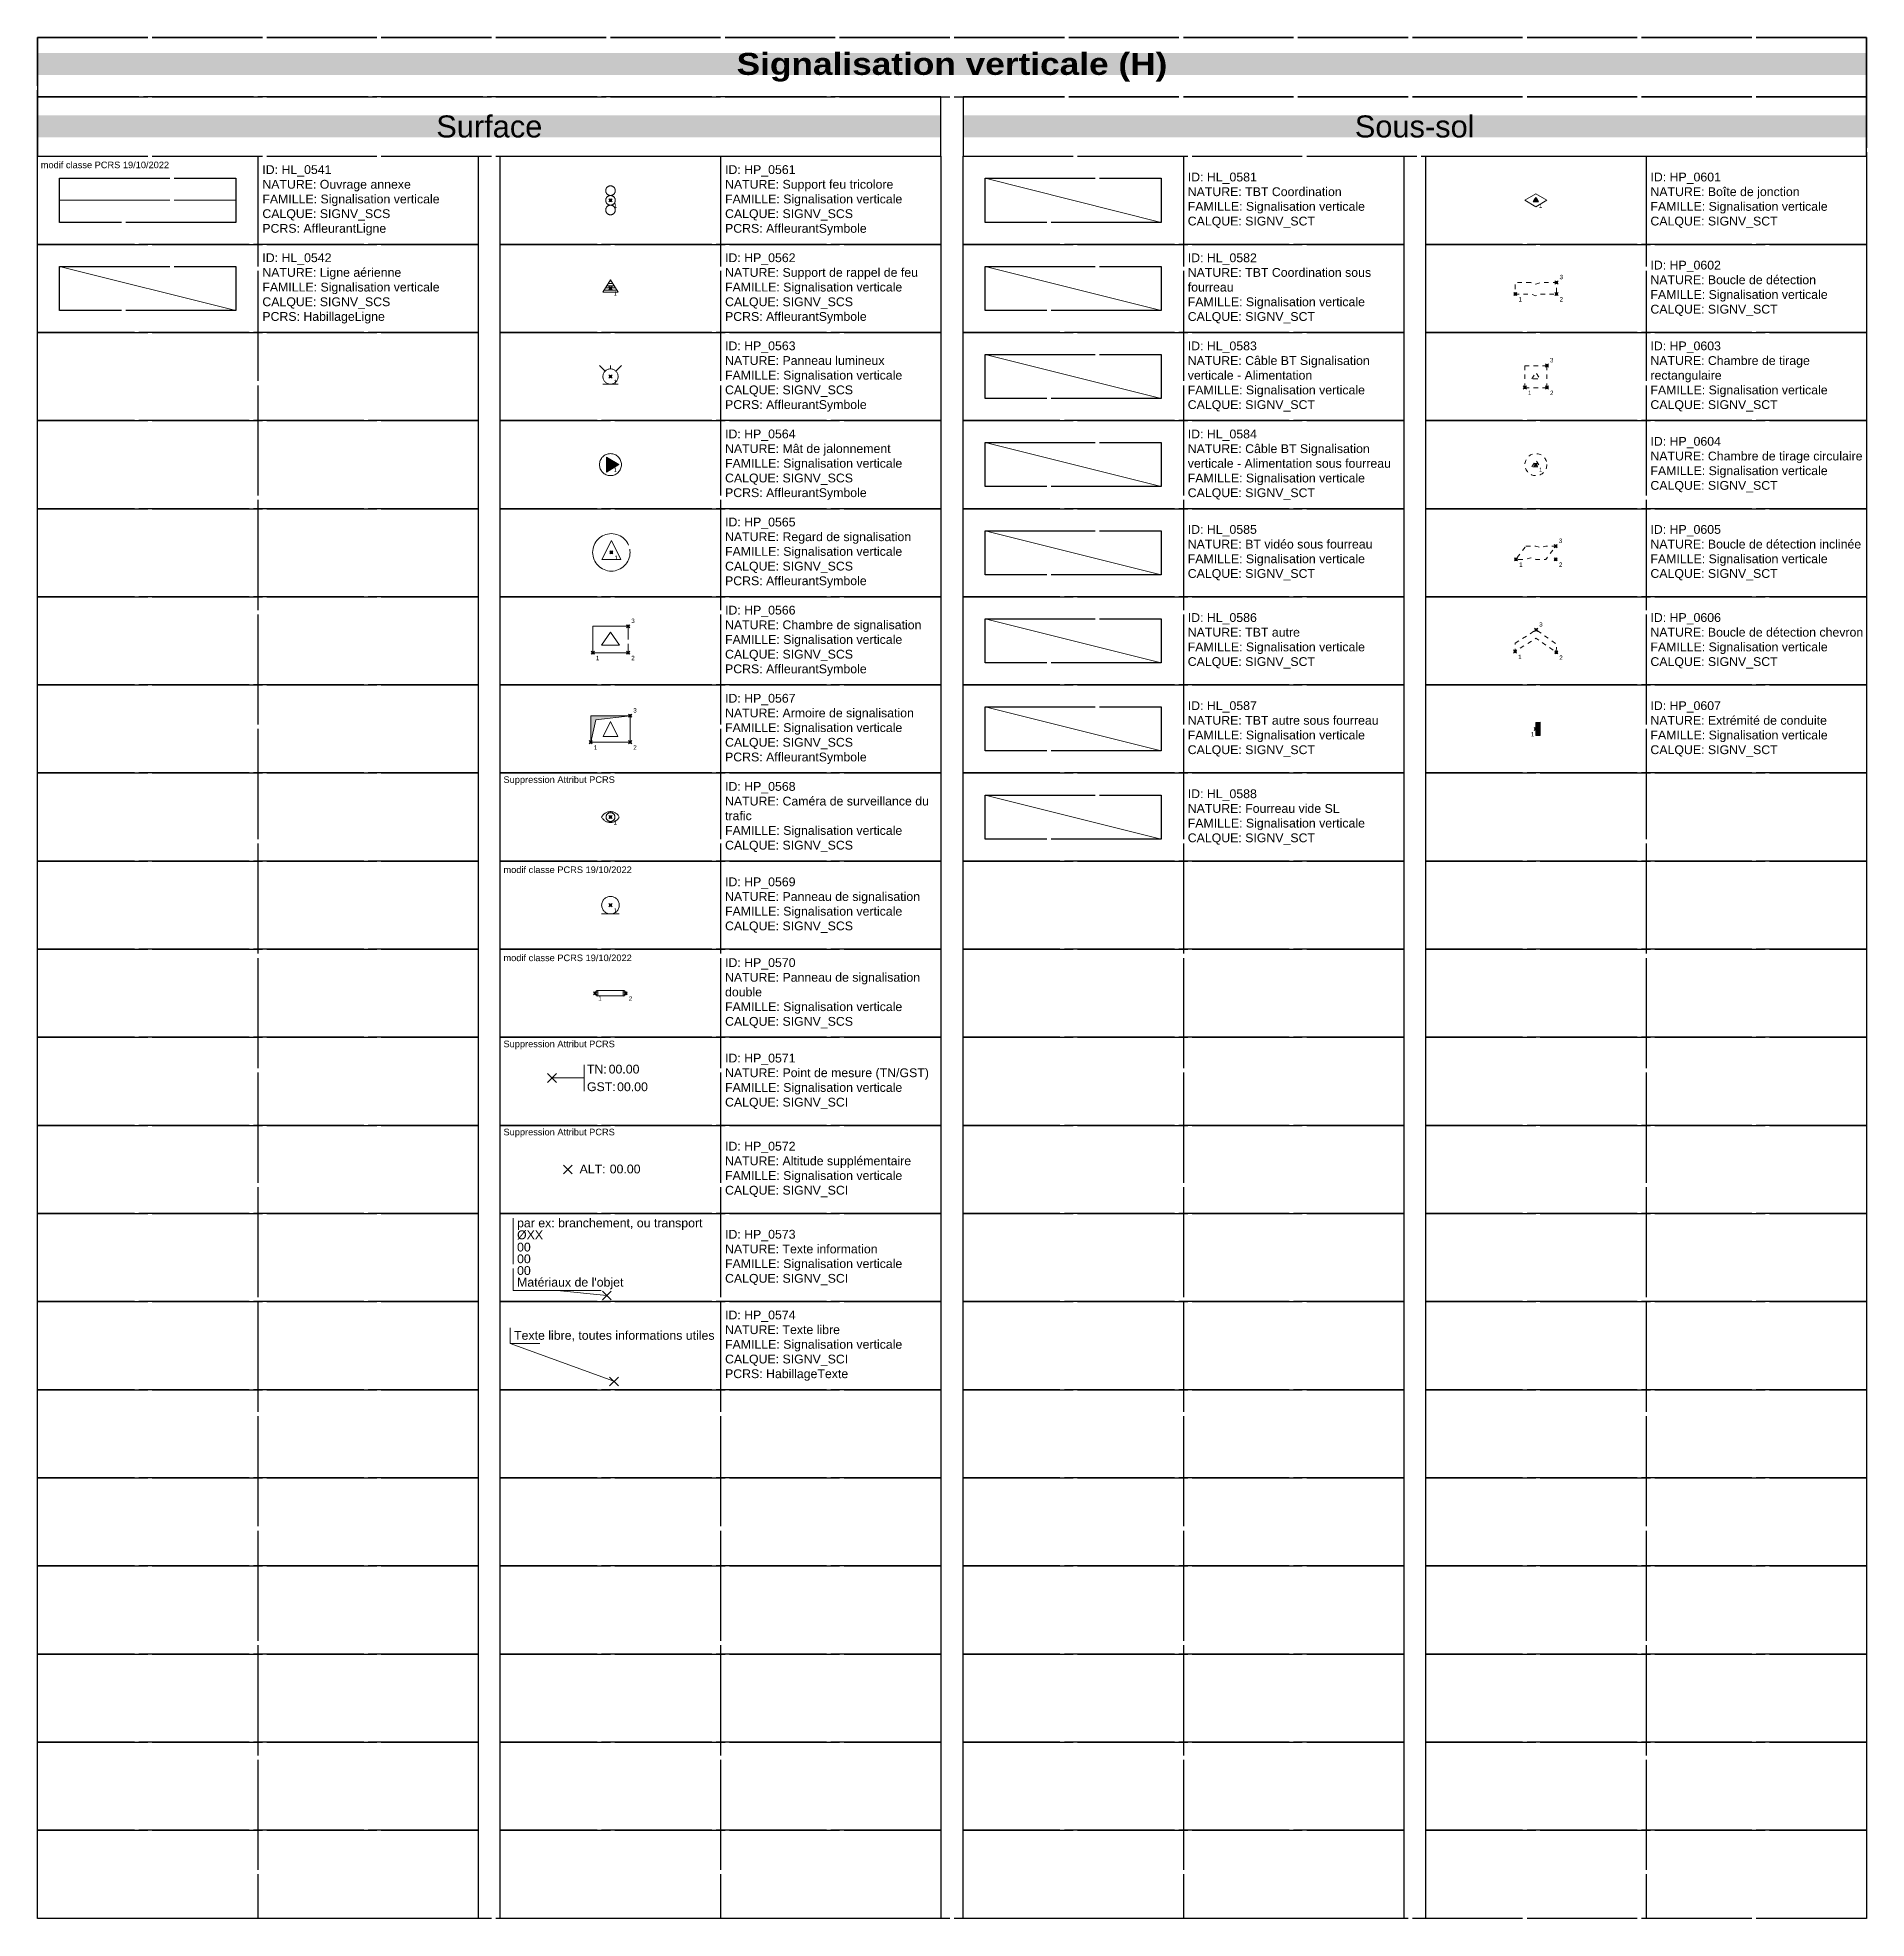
# Model space of a CAD drawing. Header units: metres. Extents: x 3067 to 3319, y 1703 to 1914.
# Drawn here: x 3151.05 to 3192.55, y 1810.56 to 1853.25 of the extents above; entities that cross this region are included whole.
import ezdxf
from ezdxf.enums import TextEntityAlignment as Align

# ---------------------------------------------------------------- set-up
doc = ezdxf.new("R2010")
doc.units = ezdxf.units.M
doc.header["$PDMODE"] = 3
doc.header["$PDSIZE"] = 0.1
for name, pattern in [('HL_0541', [2.5, 2.5, 0]), ('Socle_Continu', [2.5, 2.5, 0]), ('Socle_Discontinu', [0.075, 0.05, -0.025])]:
    doc.linetypes.add(name, pattern=pattern)
doc.layers.get('0').update_dxf_attribs({"lineweight": 30})
for name, color, linetype, lineweight in [('1', 7, 'Socle_Continu', 30), ('2', 7, 'Socle_Continu', 30), ('3_sens et nbr de points', 7, 'Socle_Continu', 5), ('SIGNV_SCI', 20, 'Socle_Continu', 13), ('SIGNV_SCS', 20, 'Socle_Continu', 13), ('SIGNV_SCT', 20, 'Socle_Continu', 13)]:
    doc.layers.add(name, color=color, linetype=linetype, lineweight=lineweight)
doc.styles.add('Reseaux', font='arial.ttf')
doc.styles.get("Standard").update_dxf_attribs({"font": 'arial.ttf'})
doc.styles.add('Style_2', font='WINGDNG3.TTF')
doc.styles.add('Style_3', font='webdings.ttf')
doc.linetypes.add('HL_0542', pattern='A,4,-0.2,["r",Style_2,S=0.254,R=0,X=-0.15,Y=-0.1],-0.2', length=4.4)
doc.linetypes.add('HL_0581', pattern='A,3,-0.1,0.1,-0.1,0.1,-0.254,["ooo",Standard,S=0.127,R=0,X=-0.127,Y=-0.05],-0.254,0.1,-0.1,0.1,-0.1', length=4.308)
doc.linetypes.add('HL_0582', pattern='A,3,-0.1,0.1,-0.1,0.1,-0.381,["|ooo|",Standard,S=0.127,R=0,X=-0.2,Y=-0.05],-0.381,0.1,-0.1,0.1,-0.1', length=4.562)
doc.linetypes.add('HL_0583', pattern='A,3,-0.1,0.1,-0.1,0.1,-0.254,["~",Standard,S=0.254,R=0,X=-0.1,Y=-0.127],-0.254,0.1,-0.1,0.1,-0.1', length=4.308)
doc.linetypes.add('HL_0584', pattern='A,3,-0.1,0.1,-0.1,0.1,-0.254,["|~|",Standard,S=0.254,R=0,X=-0.15,Y=-0.127],-0.254,0.1,-0.1,0.1,-0.1', length=4.308)
doc.linetypes.add('HL_0585', pattern='A,3,-0.1,0.1,-0.1,0.1,-0.508,["|N|",Style_3,S=0.254,R=0,X=-0.5,Y=-0.127],-0.508,0.1,-0.1,0.1,-0.1', length=4.816)
doc.linetypes.add('HL_0586', pattern='A,3,-0.1,0.1,-0.1,0.1,-0.254,["≈",Standard,S=0.254,R=0,X=-0.1,Y=-0.127],-0.254,0.1,-0.1,0.1,-0.1', length=4.308)
doc.linetypes.add('HL_0587', pattern='A,3,-0.1,0.1,-0.1,0.1,-0.254,["|≈|",Standard,S=0.254,R=0,X=-0.15,Y=-0.127],-0.254,0.1,-0.1,0.1,-0.1', length=4.308)
doc.linetypes.add('HL_0588', pattern='A,4,-0.254,["| |",Standard,S=0.254,R=0,X=-0.127,Y=-0.1],-0.254', length=4.508)

msp = doc.modelspace()

# ---------------------------------------------------------------- texts
at = {"linetype": 'Socle_Continu', "char_height": 0.5, "attachment_point": 5, "bg_fill": 1, "box_fill_scale": 1, "bg_fill_transparency": 0}
for s, insert, width, bg_fill_color in [('{\\fArial Black|b0|i0|c0|p34;\\C256;\\c16777215;Signalisation verticale (H)}', (3171.799, 1852.58), 41.5, 20), ('Surface', (3161.299, 1851.233), 20.5, 254), ('Sous-sol', (3182.299, 1851.233), 20.5, 254)]:
    msp.add_mtext(s, dxfattribs=dict(at, insert=insert, width=width, bg_fill_color=bg_fill_color))
at = {"color": 231, "linetype": 'Socle_Continu', "char_height": 0.15, "attachment_point": 1}
for insert in [(3151.121, 1850.439), (3161.621, 1834.439), (3161.621, 1832.439)]:
    msp.add_mtext_dynamic_manual_height_columns('modif classe PCRS 19/10/2022', width=3.89254, gutter_width=12.5, heights=[0], dxfattribs=dict(at, insert=insert))
at = {"linetype": 'Socle_Continu', "char_height": 0.2, "width": 4.9, "attachment_point": 4}
for s, insert in [('ID: HL_0541\\PNATURE: Ouvrage annexe\\PFAMILLE: Signalisation verticale\\PCALQUE: SIGNV_SCS\\PPCRS: AffleurantLigne', (3156.149, 1849.56)), ('ID: HP_0561\\PNATURE: Support feu tricolore\\PFAMILLE: Signalisation verticale\\PCALQUE: SIGNV_SCS\\PPCRS: AffleurantSymbole', (3166.649, 1849.56)), ('ID: HL_0581\\PNATURE: TBT Coordination\\PFAMILLE: Signalisation verticale\\PCALQUE: SIGNV_SCT', (3177.149, 1849.56)), ('ID: HP_0601\\PNATURE: Boîte de jonction\\PFAMILLE: Signalisation verticale\\PCALQUE: SIGNV_SCT', (3187.649, 1849.56)), ('ID: HL_0542\\PNATURE: Ligne aérienne\\PFAMILLE: Signalisation verticale\\PCALQUE: SIGNV_SCS\\PPCRS: HabillageLigne', (3156.149, 1847.56)), ('ID: HP_0562\\PNATURE: Support de rappel de feu\\PFAMILLE: Signalisation verticale\\PCALQUE: SIGNV_SCS\\PPCRS: AffleurantSymbole', (3166.649, 1847.56)), ('ID: HL_0582\\PNATURE: TBT Coordination sous fourreau\\PFAMILLE: Signalisation verticale\\PCALQUE: SIGNV_SCT', (3177.149, 1847.56)), ('ID: HP_0602\\PNATURE: Boucle de détection\\PFAMILLE: Signalisation verticale\\PCALQUE: SIGNV_SCT', (3187.649, 1847.56)), ('ID: HP_0563\\PNATURE: Panneau lumineux\\PFAMILLE: Signalisation verticale\\PCALQUE: SIGNV_SCS\\PPCRS: AffleurantSymbole', (3166.649, 1845.56)), ('ID: HL_0583\\PNATURE: Câble BT Signalisation verticale - Alimentation\\PFAMILLE: Signalisation verticale\\PCALQUE: SIGNV_SCT', (3177.149, 1845.56)), ('ID: HP_0603\\PNATURE: Chambre de tirage rectangulaire\\PFAMILLE: Signalisation verticale\\PCALQUE: SIGNV_SCT', (3187.649, 1845.56)), ('ID: HP_0564\\PNATURE: Mât de jalonnement\\PFAMILLE: Signalisation verticale\\PCALQUE: SIGNV_SCS\\PPCRS: AffleurantSymbole', (3166.649, 1843.56)), ('ID: HL_0584\\PNATURE: Câble BT Signalisation verticale - Alimentation sous fourreau\\PFAMILLE: Signalisation verticale\\PCALQUE: SIGNV_SCT', (3177.149, 1843.56)), ('ID: HP_0604\\PNATURE: Chambre de tirage circulaire\\PFAMILLE: Signalisation verticale\\PCALQUE: SIGNV_SCT', (3187.649, 1843.56)), ('ID: HP_0565\\PNATURE: Regard de signalisation\\PFAMILLE: Signalisation verticale\\PCALQUE: SIGNV_SCS\\PPCRS: AffleurantSymbole', (3166.649, 1841.56)), ('ID: HL_0585\\PNATURE: BT vidéo sous fourreau\\PFAMILLE: Signalisation verticale\\PCALQUE: SIGNV_SCT', (3177.149, 1841.56)), ('ID: HP_0605\\PNATURE: Boucle de détection inclinée\\PFAMILLE: Signalisation verticale\\PCALQUE: SIGNV_SCT', (3187.649, 1841.56)), ('ID: HP_0566\\PNATURE: Chambre de signalisation\\PFAMILLE: Signalisation verticale\\PCALQUE: SIGNV_SCS\\PPCRS: AffleurantSymbole', (3166.649, 1839.56)), ('ID: HL_0586\\PNATURE: TBT autre\\PFAMILLE: Signalisation verticale\\PCALQUE: SIGNV_SCT', (3177.149, 1839.56)), ('ID: HP_0606\\PNATURE: Boucle de détection chevron\\PFAMILLE: Signalisation verticale\\PCALQUE: SIGNV_SCT', (3187.649, 1839.56)), ('ID: HP_0567\\PNATURE: Armoire de signalisation\\PFAMILLE: Signalisation verticale\\PCALQUE: SIGNV_SCS\\PPCRS: AffleurantSymbole', (3166.649, 1837.56)), ('ID: HL_0587\\PNATURE: TBT autre sous fourreau\\PFAMILLE: Signalisation verticale\\PCALQUE: SIGNV_SCT', (3177.149, 1837.56)), ('ID: HP_0607\\PNATURE: Extrémité de conduite\\PFAMILLE: Signalisation verticale\\PCALQUE: SIGNV_SCT', (3187.649, 1837.56)), ('ID: HP_0568\\PNATURE: Caméra de surveillance du trafic\\PFAMILLE: Signalisation verticale\\PCALQUE: SIGNV_SCS', (3166.649, 1835.56)), ('ID: HL_0588\\PNATURE: Fourreau vide SL\\PFAMILLE: Signalisation verticale\\PCALQUE: SIGNV_SCT', (3177.149, 1835.56)), ('ID: HP_0569\\PNATURE: Panneau de signalisation\\PFAMILLE: Signalisation verticale\\PCALQUE: SIGNV_SCS', (3166.649, 1833.56)), ('ID: HP_0570\\PNATURE: Panneau de signalisation double\\PFAMILLE: Signalisation verticale\\PCALQUE: SIGNV_SCS', (3166.649, 1831.56)), ('ID: HP_0571\\PNATURE: Point de mesure (TN/GST)\\PFAMILLE: Signalisation verticale\\PCALQUE: SIGNV_SCI', (3166.649, 1829.56)), ('ID: HP_0572\\PNATURE: Altitude supplémentaire\\PFAMILLE: Signalisation verticale\\PCALQUE: SIGNV_SCI', (3166.649, 1827.56)), ('ID: HP_0573\\PNATURE: Texte information\\PFAMILLE: Signalisation verticale\\PCALQUE: SIGNV_SCI', (3166.649, 1825.56)), ('ID: HP_0574\\PNATURE: Texte libre\\PFAMILLE: Signalisation verticale\\PCALQUE: SIGNV_SCI\\PPCRS: HabillageTexte', (3166.649, 1823.56))]:
    msp.add_mtext(s, dxfattribs=dict(at, insert=insert))
at = {"color": 64, "linetype": 'Socle_Continu', "char_height": 0.15, "attachment_point": 1}
for insert in [(3161.621, 1836.485), (3161.621, 1830.485), (3161.621, 1828.485)]:
    msp.add_mtext_dynamic_manual_height_columns('Suppression Attribut PCRS', width=3.89254, gutter_width=12.5, heights=[0], dxfattribs=dict(at, insert=insert))
at = {"layer": '3_sens et nbr de points', "linetype": 'Socle_Continu', "char_height": 0.1, "attachment_point": 1}
for s, insert in [('1', (3164.12, 1849.489)), ('1', (3185.12, 1849.489)), ('3', (3185.587, 1847.868)), ('1', (3164.12, 1847.495)), ('1', (3184.653, 1847.362)), ('2', (3185.587, 1847.362)), ('3', (3185.37, 1845.982)), ('1', (3164.12, 1845.489)), ('1', (3184.87, 1845.239)), ('2', (3185.37, 1845.239)), ('1', (3185.12, 1843.489)), ('3', (3185.571, 1841.882)), ('1', (3164.14, 1841.497)), ('1', (3184.669, 1841.339)), ('2', (3185.571, 1841.339)), ('3', (3164.521, 1840.064)), ('3', (3185.125, 1839.983)), ('1', (3163.719, 1839.22)), ('2', (3164.521, 1839.22)), ('1', (3184.648, 1839.247)), ('2', (3185.582, 1839.229)), ('3', (3164.567, 1838.032)), ('1', (3163.672, 1837.189)), ('2', (3164.567, 1837.189)), ('1', (3164.12, 1835.489)), ('1', (3164.12, 1833.489)), ('1', (3163.773, 1831.489)), ('2', (3164.466, 1831.489))]:
    msp.add_mtext_dynamic_manual_height_columns(s, width=0.17351, gutter_width=1, heights=[0], dxfattribs=dict(at, insert=insert))
at = {"layer": '3_sens et nbr de points', "color": 7, "linetype": 'Socle_Continu', "char_height": 0.1, "attachment_point": 1}
for insert in [(3164.12, 1843.489), (3184.935, 1837.489)]:
    msp.add_mtext_dynamic_manual_height_columns('1', width=0.17351, gutter_width=1, heights=[0], dxfattribs=dict(at, insert=insert))

# ---------------------------------------------------------------- blocks, each defined once
blk = doc.blocks.new('HP_0607')
at = {"layer": 'SIGNV_SCT', "linetype": 'Socle_Continu'}
blk.add_hatch(color=256, dxfattribs=at).paths.add_polyline_path([(0.099, 0.151), (0.101, -0.149), (0.001, -0.15), (-0.001, 0.15)])
for p, q in [((-0.001, 0.15), (0.099, 0.151)), ((0.001, -0.15), (-0.001, 0.15)), ((0.099, 0.151), (0.101, -0.149)), ((0.101, -0.149), (0.001, -0.15))]:
    blk.add_line(p, q, dxfattribs=at)
at = {"layer": 'SIGNV_SCT', "linetype": 'Socle_Continu', "flags": 9}
for tag, p in [('ID', (1.063, -0.049)), ('NATURE', (1.063, -0.37)), ('CALQUE', (1.063, -1.013)), ('FAMILLE', (1.063, -0.691))]:
    blk.add_attdef(tag, p, '', height=0.2, dxfattribs=at)
blk = doc.blocks.new('HP_0570')
at = {"layer": 'SIGNV_SCS', "linetype": 'Socle_Continu'}
for p, q in [((0.062, 0.062), (0.631, 0.062)), ((0.631, 0.062), (0.062, 0.062)), ((0.062, -0.062), (0.062, 0.062)), ((0.631, -0.062), (0.631, 0.062)), ((0.062, -0.062), (0.631, -0.062))]:
    blk.add_line(p, q, dxfattribs=at)
for centre, start, end in [((0.062, 0), 90, 270), ((0.631, 0), 270, 90)]:
    blk.add_arc(centre, 0.0625, start, end, dxfattribs=at)
at = {"layer": 'SIGNV_SCS', "linetype": 'Socle_Continu', "flags": 9}
for tag, p in [('NATURE', (1.095, 0.305)), ('ID', (1.095, 0.626)), ('FAMILLE', (1.095, -0.017)), ('CALQUE', (1.095, -0.338)), ('PCRS', (1.103, -0.622))]:
    blk.add_attdef(tag, p, '', height=0.2, dxfattribs=at)
blk = doc.blocks.new('HP_0568')
at = {"layer": 'SIGNV_SCS', "linetype": 'Socle_Continu'}
for radius in [0.1, 0.025, 0.0125]:
    blk.add_circle((0, 0), radius, dxfattribs=at)
for centre, start, end in [((0, -0.1), 26.5651, 153.4349), ((0, 0.1), 206.5651, 333.4349)]:
    blk.add_arc(centre, 0.224, start, end, dxfattribs=at)
at = {"layer": 'SIGNV_SCS', "linetype": 'Socle_Continu', "flags": 9}
for tag, p in [('NATURE', (0.746, 0.26)), ('ID', (0.746, 0.581)), ('FAMILLE', (0.746, -0.061)), ('CALQUE', (0.746, -0.383))]:
    blk.add_attdef(tag, p, '', height=0.2, dxfattribs=at)
blk = doc.blocks.new('HP_0565')
at = {"layer": 'SIGNV_SCS', "linetype": 'Socle_Continu'}
for p, q in [((0, 0.266), (-0.213, -0.159)), ((0.213, -0.159), (0, 0.266)), ((-0.213, -0.159), (0.213, -0.159))]:
    blk.add_line(p, q, dxfattribs=at)
blk.add_circle((0, 0), 0.425, dxfattribs=at)
at = {"layer": 'SIGNV_SCS', "linetype": 'Socle_Continu', "flags": 9}
for tag, p in [('NATURE', (0.871, 0.249)), ('ID', (0.871, 0.57)), ('FAMILLE', (0.871, -0.072)), ('CALQUE', (0.871, -0.394)), ('PCRS', (0.871, -0.715))]:
    blk.add_attdef(tag, p, '', height=0.2, dxfattribs=at)
blk = doc.blocks.new('HP_0564')
at = {"layer": 'SIGNV_SCS', "linetype": 'Socle_Continu'}
blk.add_hatch(color=256, dxfattribs=at).paths.add_polyline_path([(-0.094, 0.172), (0.188, 0), (-0.094, -0.172)])
at = {"layer": 'SIGNV_SCS', "linetype": 'Socle_Continu', "flags": 128}
blk.add_lwpolyline([(-0.094, 0.172), (0.188, 0), (-0.094, -0.172)], close=True, dxfattribs=at)
at = {"layer": 'SIGNV_SCS', "linetype": 'Socle_Continu'}
blk.add_circle((0, 0), 0.25, dxfattribs=at)
at = {"layer": 'SIGNV_SCS', "linetype": 'Socle_Continu', "flags": 9}
for tag, p in [('ID', (0.808, 0.537)), ('NATURE', (0.808, 0.216)), ('FAMILLE', (0.808, -0.105)), ('CALQUE', (0.808, -0.426)), ('PCRS', (0.808, -0.748))]:
    blk.add_attdef(tag, p, '', height=0.2, dxfattribs=at)
blk = doc.blocks.new('HP_0562')
at = {"layer": 'SIGNV_SCS', "linetype": 'Socle_Continu'}
for p, q in [((-0.111, 0.006), (0.111, 0.006)), ((-0.08, 0.056), (0.08, 0.056)), ((-0.05, 0.106), (0.05, 0.106)), ((-0.019, 0.156), (0.019, 0.156)), ((-0.172, -0.094), (0.172, -0.094)), ((-0.141, -0.044), (0.141, -0.044))]:
    blk.add_line(p, q, dxfattribs=at)
at = {"layer": 'SIGNV_SCS', "linetype": 'Socle_Continu', "flags": 128}
blk.add_lwpolyline([(-0.172, -0.094), (0, 0.188), (0.172, -0.094)], close=True, dxfattribs=at)
at = {"layer": 'SIGNV_SCS', "linetype": 'Socle_Continu', "flags": 9}
for tag, p in [('NATURE', (0.795, 0.234)), ('ID', (0.795, 0.555)), ('FAMILLE', (0.795, -0.088)), ('CALQUE', (0.795, -0.409)), ('PCRS', (0.795, -0.73))]:
    blk.add_attdef(tag, p, '', height=0.2, dxfattribs=at)
blk = doc.blocks.new('HP_0601')
at = {"layer": 'SIGNV_SCT', "linetype": 'Socle_Continu', "flags": 128}
for points in [[(0, 0.15), (0.25, 0), (0, -0.15), (-0.25, 0)], [(-0.059, -0.032), (0, 0.065), (0.059, -0.032)]]:
    blk.add_lwpolyline(points, close=True, dxfattribs=at)
at = {"layer": 'SIGNV_SCT', "linetype": 'Socle_Continu', "flags": 9}
for tag, p in [('ID', (0.955, -0.047)), ('NATURE', (0.955, -0.368)), ('CALQUE', (0.955, -1.011)), ('FAMILLE', (0.955, -0.69))]:
    blk.add_attdef(tag, p, '', height=0.2, dxfattribs=at)
blk = doc.blocks.new('HP_0561')
at = {"layer": 'SIGNV_SCS', "linetype": 'Socle_Continu'}
for centre in [(0, 0.219), (0, 0), (0, -0.219)]:
    blk.add_circle(centre, 0.109, dxfattribs=at)
at = {"layer": 'SIGNV_SCS', "linetype": 'Socle_Continu', "flags": 9}
for tag, p in [('NATURE', (0.793, 0.266)), ('ID', (0.793, 0.587)), ('FAMILLE', (0.793, -0.056)), ('CALQUE', (0.793, -0.377)), ('PCRS', (0.793, -0.698))]:
    blk.add_attdef(tag, p, '', height=0.2, dxfattribs=at)
blk = doc.blocks.new('HP_0563')
at = {"layer": 'SIGNV_SCS', "linetype": 'Socle_Continu'}
for p, q in [((-0.122, 0.122), (-0.25, 0.25)), ((0, 0.25), (0, 0.172)), ((0.122, 0.122), (0.25, 0.25)), ((-0.172, -0.172), (0.172, -0.172))]:
    blk.add_line(p, q, dxfattribs=at)
blk.add_circle((0, 0), 0.172, dxfattribs=at)
at = {"layer": 'SIGNV_SCS', "linetype": 'Socle_Continu', "flags": 9}
for tag, p in [('ID', (0.754, 0.532)), ('NATURE', (0.754, 0.211)), ('FAMILLE', (0.754, -0.11)), ('CALQUE', (0.754, -0.432)), ('PCRS', (0.754, -0.753))]:
    blk.add_attdef(tag, p, '', height=0.2, dxfattribs=at)
blk = doc.blocks.new('HP_0566')
at = {"layer": 'SIGNV_SCS', "linetype": 'Socle_Continu', "flags": 128}
for points in [[(0.801, 0), (0, 0), (0, 0.6), (0.801, 0.6)], [(0.601, 0.169), (0.401, 0.469), (0.2, 0.169)]]:
    blk.add_lwpolyline(points, close=True, dxfattribs=at)
at = {"layer": 'SIGNV_SCS', "linetype": 'Socle_Continu', "flags": 9}
for tag, p in [('ID', (1.258, 0.86)), ('NATURE', (1.258, 0.539)), ('CALQUE', (1.258, -0.104)), ('FAMILLE', (1.258, 0.217)), ('PCRS', (1.258, -0.425))]:
    blk.add_attdef(tag, p, '', height=0.2, dxfattribs=at)
blk = doc.blocks.new('HP_0567')
at = {"layer": 'SIGNV_SCS', "linetype": 'Socle_Continu'}
blk.add_hatch(color=256, dxfattribs=at).paths.add_polyline_path([(0.117, 0.506), (0, 0), (0, 0.6), (0.895, 0.6)])
at = {"layer": 'SIGNV_SCS', "linetype": 'Socle_Continu', "flags": 128}
for points in [[(0, 0.6), (0.895, 0.6), (0.895, 0), (0, 0)], [(0.28, 0.131), (0.447, 0.469), (0.615, 0.131)]]:
    blk.add_lwpolyline(points, close=True, dxfattribs=at)
at = {"layer": 'SIGNV_SCS', "linetype": 'Socle_Continu'}
blk.add_lwpolyline([(0.117, 0.506), (0, 0), (0, 0.6), (0.895, 0.6)], close=True, dxfattribs=at)
at = {"layer": 'SIGNV_SCS', "linetype": 'Socle_Continu', "flags": 9}
for tag, p in [('ID', (1.3, 0.888)), ('NATURE', (1.3, 0.567)), ('FAMILLE', (1.3, 0.246)), ('CALQUE', (1.3, -0.075)), ('PCRS', (1.3, -0.397))]:
    blk.add_attdef(tag, p, '', height=0.2, dxfattribs=at)
blk = doc.blocks.new('HP_0569')
at = {"layer": 'SIGNV_SCS', "linetype": 'Socle_Continu'}
blk.add_line((-0.2, -0.2), (0.2, -0.2), dxfattribs=at)
blk.add_circle((0, 0), 0.2, dxfattribs=at)
at = {"layer": 'SIGNV_SCS', "linetype": 'Socle_Continu', "flags": 9}
for tag, p in [('NATURE', (0.713, 0.273)), ('ID', (0.713, 0.595)), ('FAMILLE', (0.713, -0.048)), ('CALQUE', (0.713, -0.369)), ('PCRS', (0.711, -0.697))]:
    blk.add_attdef(tag, p, '', height=0.2, dxfattribs=at)
blk = doc.blocks.new('*U414')
at = {"layer": 'SIGNV_SCI', "linetype": 'Socle_Continu'}
blk.add_line((0.733, 0), (0, 0), dxfattribs=at)
at = {"layer": 'SIGNV_SCI', "linetype": 'Socle_Continu', "flags": 128}
blk.add_lwpolyline([(0.733, -0.3), (0.733, 0.3)], dxfattribs=at)
at = {"layer": 'SIGNV_SCI', "linetype": 'Socle_Continu'}
blk.add_point((0, 0), dxfattribs=at)
at = {"layer": 'SIGNV_SCI', "linetype": 'Socle_Continu', "char_height": 0.2, "attachment_point": 4}
for s, insert in [('TN:', (0.793, 0.2)), ('GST:', (0.793, -0.201))]:
    blk.add_mtext_dynamic_manual_height_columns(s, width=0.46273, gutter_width=1, heights=[0], dxfattribs=dict(at, insert=insert))
at = {"layer": 'SIGNV_SCI', "linetype": 'Socle_Continu'}
for tag, p in [('TN', (1.286, 0.2)), ('GST', (1.477, -0.201))]:
    blk.add_attdef(tag, text='', height=0.2, dxfattribs=at).set_placement(p, align=Align.MIDDLE_LEFT)
at = {"layer": 'SIGNV_SCI', "linetype": 'Socle_Continu', "style": 'Reseaux', "flags": 9}
for tag, p in [('ID', (2.428, 0.07)), ('NATURE', (2.428, -0.251))]:
    blk.add_attdef(tag, p, '', height=0.2, dxfattribs=at)
at = {"layer": 'SIGNV_SCI', "linetype": 'Socle_Continu', "flags": 9}
for tag, p in [('FAMILLE', (2.428, -0.573)), ('CALQUE', (2.428, -0.894))]:
    blk.add_attdef(tag, p, '', height=0.2, dxfattribs=at)
blk = doc.blocks.new('HP_0602')
at = {"layer": 'SIGNV_SCT', "linetype": 'Socle_Discontinu', "flags": 128}
blk.add_lwpolyline([(0.35, 0.263), (0, 0.263), (0, 0), (0.35, 0), (0.467, -0.038), (0.584, 0), (0.934, 0), (0.934, 0.263), (0.584, 0.263), (0.467, 0.225)], close=True, dxfattribs=at)
at = {"layer": 'SIGNV_SCT', "linetype": 'Socle_Discontinu', "flags": 9}
for tag, p in [('ID', (1.508, 0.088)), ('NATURE', (1.508, -0.233)), ('FAMILLE', (1.508, -0.555)), ('CALQUE', (1.508, -0.876))]:
    blk.add_attdef(tag, p, '', height=0.2, dxfattribs=at)
blk = doc.blocks.new('HP_0604')
at = {"layer": 'SIGNV_SCT', "linetype": 'Socle_Discontinu', "flags": 128}
blk.add_lwpolyline([(-0.091, -0.05), (0, 0.1), (0.091, -0.05)], close=True, dxfattribs=at)
at = {"layer": 'SIGNV_SCT', "linetype": 'Socle_Discontinu'}
blk.add_circle((0, 0), 0.25, dxfattribs=at)
at = {"layer": 'SIGNV_SCT', "linetype": 'Socle_Discontinu', "flags": 9}
for tag, p in [('ID', (0.983, 0.107)), ('NATURE', (0.983, -0.214)), ('FAMILLE', (0.983, -0.536)), ('CALQUE', (0.983, -0.857))]:
    blk.add_attdef(tag, p, '', height=0.2, dxfattribs=at)
blk = doc.blocks.new('HP_0605')
at = {"layer": 'SIGNV_SCT', "linetype": 'Socle_Discontinu', "flags": 128}
blk.add_lwpolyline([(0.225, 0.3), (0.451, 0.3), (0.563, 0.263), (0.676, 0.3), (0.901, 0.3), (0.676, 0), (0.451, 0), (0.338, 0.038), (0.225, 0), (0, 0)], close=True, dxfattribs=at)
at = {"layer": 'SIGNV_SCT', "linetype": 'Socle_Discontinu', "flags": 9}
for tag, p in [('NATURE', (1.397, -0.173)), ('ID', (1.397, 0.148)), ('FAMILLE', (1.397, -0.495)), ('CALQUE', (1.397, -0.816))]:
    blk.add_attdef(tag, p, '', height=0.2, dxfattribs=at)
blk = doc.blocks.new('HP_0606')
at = {"layer": 'SIGNV_SCT', "linetype": 'Socle_Discontinu', "flags": 128}
blk.add_lwpolyline([(0.003, 0.188), (0.476, 0.493), (0.938, 0.171), (0.934, -0.017), (0.473, 0.305), (0, 0)], close=True, dxfattribs=at)
at = {"layer": 'SIGNV_SCT', "linetype": 'Socle_Discontinu', "flags": 9}
for tag, p in [('ID', (1.619, 0.414)), ('NATURE', (1.619, 0.093)), ('CALQUE', (1.619, -0.55)), ('FAMILLE', (1.619, -0.229))]:
    blk.add_attdef(tag, p, '', height=0.2, dxfattribs=at)
blk = doc.blocks.new('*U350')
at = {"layer": 'SIGNV_SCI', "linetype": 'Socle_Continu'}
blk.add_line((-2.357, 0.858), (0, 0), dxfattribs=at)
at = {"layer": 'SIGNV_SCI', "linetype": 'Socle_Continu', "flags": 128}
blk.add_lwpolyline([(-1.684, 0.858), (-2.357, 0.858), (-2.357, 1.215)], dxfattribs=at)
at = {"layer": 'SIGNV_SCI', "linetype": 'Socle_Continu'}
blk.add_point((0, 0), dxfattribs=at)
blk.add_attdef('TXT', (-2.269, 0.945), '', height=0.2, dxfattribs=at)
at = {"layer": 'SIGNV_SCI', "linetype": 'Socle_Continu', "flags": 9}
for tag, p in [('NATURE', (1.967, -0.177)), ('ID', (1.967, 0.144)), ('FAMILLE', (1.967, -0.499)), ('CALQUE', (1.967, -0.82)), ('PCRS', (1.967, -1.141))]:
    blk.add_attdef(tag, p, '', height=0.2, dxfattribs=at)
blk = doc.blocks.new('HP_0572')
at = {"layer": 'SIGNV_SCI', "linetype": 'Socle_Continu'}
blk.add_point((0, 0), dxfattribs=at)
at = {"layer": 'SIGNV_SCI', "linetype": 'Socle_Continu', "insert": (0.268, 0.01), "char_height": 0.2, "attachment_point": 4}
blk.add_mtext_dynamic_manual_height_columns('ALT:', width=0.46273, gutter_width=1, heights=[0], dxfattribs=at)
at = {"layer": 'SIGNV_SCI', "linetype": 'Socle_Continu'}
blk.add_attdef('ALT', text='', height=0.2, dxfattribs=at).set_placement((0.952, 0.01), align=Align.MIDDLE_LEFT)
at = {"layer": 'SIGNV_SCI', "linetype": 'Socle_Continu', "style": 'Reseaux', "flags": 9}
for tag, p in [('ID', (1.873, 0.059)), ('NATURE', (1.873, -0.262))]:
    blk.add_attdef(tag, p, '', height=0.2, dxfattribs=at)
at = {"layer": 'SIGNV_SCI', "linetype": 'Socle_Continu', "flags": 9}
for tag, p in [('FAMILLE', (1.873, -0.583)), ('CALQUE', (1.873, -0.905)), ('TYPE', (1.887, -1.182))]:
    blk.add_attdef(tag, p, '', height=0.2, dxfattribs=at)
blk = doc.blocks.new('*U397')
at = {"layer": 'SIGNV_SCI', "linetype": 'Socle_Continu'}
blk.add_line((-1.125, 0.112), (0, 0), dxfattribs=at)
at = {"layer": 'SIGNV_SCI', "linetype": 'Socle_Continu', "flags": 128}
blk.add_lwpolyline([(-0.125, 0.112), (-2.125, 0.112), (-2.125, 1.751)], dxfattribs=at)
at = {"layer": 'SIGNV_SCI', "linetype": 'Socle_Continu'}
blk.add_point((0, 0), dxfattribs=at)
for tag, p in [('TYPE', (-2.037, 1.546)), ('DIAM', (-2.037, 1.275)), ('NBR', (-2.037, 0.997)), ('LARG', (-2.037, 0.731)), ('HAUT', (-2.037, 0.465)), ('MATER', (-2.037, 0.2))]:
    blk.add_attdef(tag, p, '', height=0.2, dxfattribs=at)
at = {"layer": 'SIGNV_SCI', "linetype": 'Socle_Continu', "flags": 9}
for tag, p in [('NATURE', (2.47, 1.097)), ('ID', (2.47, 1.418)), ('FAMILLE', (2.47, 0.776)), ('CALQUE', (2.47, 0.454))]:
    blk.add_attdef(tag, p, '', height=0.2, dxfattribs=at)
blk = doc.blocks.new('HP_0603')
at = {"layer": 'SIGNV_SCT', "linetype": 'Socle_Discontinu'}
blk.add_lwpolyline([(0, -0.006), (0.5, -0.006), (0.5, 0.494), (0, 0.494)], close=True, dxfattribs=at)
at = {"layer": 'SIGNV_SCT', "linetype": 'Socle_Discontinu', "flags": 128}
blk.add_lwpolyline([(0.159, 0.194), (0.25, 0.343), (0.342, 0.194)], close=True, dxfattribs=at)
at = {"layer": 'SIGNV_SCT', "linetype": 'Socle_Discontinu', "flags": 9}
for tag, p in [('ID', (1.16, 0.308)), ('NATURE', (1.16, -0.013)), ('FAMILLE', (1.16, -0.335)), ('CALQUE', (1.16, -0.656))]:
    blk.add_attdef(tag, p, '', height=0.2, dxfattribs=at)

# ---------------------------------------------------------------- linework, layer by layer
at = {"linetype": 'Socle_Continu'}
for p, q in [((3156.049, 1850.56), (3156.049, 1810.56)), ((3166.549, 1850.56), (3166.549, 1810.56)), ((3177.049, 1850.56), (3177.049, 1810.56)), ((3187.549, 1850.56), (3187.549, 1810.56))]:
    msp.add_line(p, q, dxfattribs=at)
for points in [[(3151.049, 1851.906), (3192.549, 1851.906), (3192.549, 1853.253), (3151.049, 1853.253)], [(3151.049, 1850.56), (3171.549, 1850.56), (3171.549, 1851.906), (3151.049, 1851.906)], [(3172.049, 1850.56), (3192.549, 1850.56), (3192.549, 1851.906), (3172.049, 1851.906)], [(3161.549, 1850.56), (3171.549, 1850.56), (3171.549, 1848.56), (3161.549, 1848.56)], [(3172.049, 1850.56), (3182.049, 1850.56), (3182.049, 1848.56), (3172.049, 1848.56)], [(3182.549, 1850.56), (3192.549, 1850.56), (3192.549, 1848.56), (3182.549, 1848.56)], [(3151.049, 1848.56), (3161.049, 1848.56), (3161.049, 1846.56), (3151.049, 1846.56)], [(3161.549, 1848.56), (3171.549, 1848.56), (3171.549, 1846.56), (3161.549, 1846.56)], [(3172.049, 1848.56), (3182.049, 1848.56), (3182.049, 1846.56), (3172.049, 1846.56)], [(3182.549, 1848.56), (3192.549, 1848.56), (3192.549, 1846.56), (3182.549, 1846.56)], [(3151.049, 1846.56), (3161.049, 1846.56), (3161.049, 1844.56), (3151.049, 1844.56)], [(3161.549, 1846.56), (3171.549, 1846.56), (3171.549, 1844.56), (3161.549, 1844.56)], [(3172.049, 1846.56), (3182.049, 1846.56), (3182.049, 1844.56), (3172.049, 1844.56)], [(3182.549, 1846.56), (3192.549, 1846.56), (3192.549, 1844.56), (3182.549, 1844.56)], [(3151.049, 1844.56), (3161.049, 1844.56), (3161.049, 1842.56), (3151.049, 1842.56)], [(3161.549, 1844.56), (3171.549, 1844.56), (3171.549, 1842.56), (3161.549, 1842.56)], [(3172.049, 1844.56), (3182.049, 1844.56), (3182.049, 1842.56), (3172.049, 1842.56)], [(3182.549, 1844.56), (3192.549, 1844.56), (3192.549, 1842.56), (3182.549, 1842.56)], [(3151.049, 1842.56), (3161.049, 1842.56), (3161.049, 1840.56), (3151.049, 1840.56)], [(3161.549, 1842.56), (3171.549, 1842.56), (3171.549, 1840.56), (3161.549, 1840.56)], [(3172.049, 1842.56), (3182.049, 1842.56), (3182.049, 1840.56), (3172.049, 1840.56)], [(3182.549, 1842.56), (3192.549, 1842.56), (3192.549, 1840.56), (3182.549, 1840.56)], [(3151.049, 1840.56), (3161.049, 1840.56), (3161.049, 1838.56), (3151.049, 1838.56)], [(3161.549, 1840.56), (3171.549, 1840.56), (3171.549, 1838.56), (3161.549, 1838.56)], [(3172.049, 1840.56), (3182.049, 1840.56), (3182.049, 1838.56), (3172.049, 1838.56)], [(3182.549, 1840.56), (3192.549, 1840.56), (3192.549, 1838.56), (3182.549, 1838.56)], [(3151.049, 1838.56), (3161.049, 1838.56), (3161.049, 1836.56), (3151.049, 1836.56)], [(3161.549, 1838.56), (3171.549, 1838.56), (3171.549, 1836.56), (3161.549, 1836.56)], [(3172.049, 1838.56), (3182.049, 1838.56), (3182.049, 1836.56), (3172.049, 1836.56)], [(3182.549, 1838.56), (3192.549, 1838.56), (3192.549, 1836.56), (3182.549, 1836.56)], [(3151.049, 1836.56), (3161.049, 1836.56), (3161.049, 1834.56), (3151.049, 1834.56)], [(3172.049, 1836.56), (3182.049, 1836.56), (3182.049, 1834.56), (3172.049, 1834.56)], [(3182.549, 1836.56), (3192.549, 1836.56), (3192.549, 1834.56), (3182.549, 1834.56)], [(3151.049, 1834.56), (3161.049, 1834.56), (3161.049, 1832.56), (3151.049, 1832.56)], [(3172.049, 1834.56), (3182.049, 1834.56), (3182.049, 1832.56), (3172.049, 1832.56)], [(3182.549, 1834.56), (3192.549, 1834.56), (3192.549, 1832.56), (3182.549, 1832.56)], [(3151.049, 1832.56), (3161.049, 1832.56), (3161.049, 1830.56), (3151.049, 1830.56)], [(3172.049, 1832.56), (3182.049, 1832.56), (3182.049, 1830.56), (3172.049, 1830.56)], [(3182.549, 1832.56), (3192.549, 1832.56), (3192.549, 1830.56), (3182.549, 1830.56)], [(3151.049, 1830.56), (3161.049, 1830.56), (3161.049, 1828.56), (3151.049, 1828.56)], [(3172.049, 1830.56), (3182.049, 1830.56), (3182.049, 1828.56), (3172.049, 1828.56)], [(3182.549, 1830.56), (3192.549, 1830.56), (3192.549, 1828.56), (3182.549, 1828.56)], [(3151.049, 1828.56), (3161.049, 1828.56), (3161.049, 1826.56), (3151.049, 1826.56)], [(3172.049, 1828.56), (3182.049, 1828.56), (3182.049, 1826.56), (3172.049, 1826.56)], [(3182.549, 1828.56), (3192.549, 1828.56), (3192.549, 1826.56), (3182.549, 1826.56)], [(3151.049, 1826.56), (3161.049, 1826.56), (3161.049, 1824.56), (3151.049, 1824.56)], [(3161.549, 1826.56), (3171.549, 1826.56), (3171.549, 1824.56), (3161.549, 1824.56)], [(3172.049, 1826.56), (3182.049, 1826.56), (3182.049, 1824.56), (3172.049, 1824.56)], [(3182.549, 1826.56), (3192.549, 1826.56), (3192.549, 1824.56), (3182.549, 1824.56)], [(3151.049, 1824.56), (3161.049, 1824.56), (3161.049, 1822.56), (3151.049, 1822.56)], [(3161.549, 1824.56), (3171.549, 1824.56), (3171.549, 1822.56), (3161.549, 1822.56)], [(3172.049, 1824.56), (3182.049, 1824.56), (3182.049, 1822.56), (3172.049, 1822.56)], [(3182.549, 1824.56), (3192.549, 1824.56), (3192.549, 1822.56), (3182.549, 1822.56)], [(3151.049, 1822.56), (3161.049, 1822.56), (3161.049, 1820.56), (3151.049, 1820.56)], [(3161.549, 1822.56), (3171.549, 1822.56), (3171.549, 1820.56), (3161.549, 1820.56)], [(3172.049, 1822.56), (3182.049, 1822.56), (3182.049, 1820.56), (3172.049, 1820.56)], [(3182.549, 1822.56), (3192.549, 1822.56), (3192.549, 1820.56), (3182.549, 1820.56)], [(3151.049, 1820.56), (3161.049, 1820.56), (3161.049, 1818.56), (3151.049, 1818.56)], [(3161.549, 1820.56), (3171.549, 1820.56), (3171.549, 1818.56), (3161.549, 1818.56)], [(3172.049, 1820.56), (3182.049, 1820.56), (3182.049, 1818.56), (3172.049, 1818.56)], [(3182.549, 1820.56), (3192.549, 1820.56), (3192.549, 1818.56), (3182.549, 1818.56)], [(3151.049, 1818.56), (3161.049, 1818.56), (3161.049, 1816.56), (3151.049, 1816.56)], [(3161.549, 1818.56), (3171.549, 1818.56), (3171.549, 1816.56), (3161.549, 1816.56)], [(3172.049, 1818.56), (3182.049, 1818.56), (3182.049, 1816.56), (3172.049, 1816.56)], [(3182.549, 1818.56), (3192.549, 1818.56), (3192.549, 1816.56), (3182.549, 1816.56)], [(3151.049, 1816.56), (3161.049, 1816.56), (3161.049, 1814.56), (3151.049, 1814.56)], [(3161.549, 1816.56), (3171.549, 1816.56), (3171.549, 1814.56), (3161.549, 1814.56)], [(3172.049, 1816.56), (3182.049, 1816.56), (3182.049, 1814.56), (3172.049, 1814.56)], [(3182.549, 1816.56), (3192.549, 1816.56), (3192.549, 1814.56), (3182.549, 1814.56)], [(3151.049, 1814.56), (3161.049, 1814.56), (3161.049, 1812.56), (3151.049, 1812.56)], [(3161.549, 1814.56), (3171.549, 1814.56), (3171.549, 1812.56), (3161.549, 1812.56)], [(3172.049, 1814.56), (3182.049, 1814.56), (3182.049, 1812.56), (3172.049, 1812.56)], [(3182.549, 1814.56), (3192.549, 1814.56), (3192.549, 1812.56), (3182.549, 1812.56)], [(3151.049, 1812.56), (3161.049, 1812.56), (3161.049, 1810.56), (3151.049, 1810.56)], [(3161.549, 1812.56), (3171.549, 1812.56), (3171.549, 1810.56), (3161.549, 1810.56)], [(3172.049, 1812.56), (3182.049, 1812.56), (3182.049, 1810.56), (3172.049, 1810.56)], [(3182.549, 1812.56), (3192.549, 1812.56), (3192.549, 1810.56), (3182.549, 1810.56)]]:
    msp.add_lwpolyline(points, close=True, dxfattribs=at)
at = {"color": 231, "linetype": 'Socle_Continu'}
for points in [[(3151.049, 1850.56), (3161.049, 1850.56), (3161.049, 1848.56), (3151.049, 1848.56)], [(3161.549, 1834.56), (3171.549, 1834.56), (3171.549, 1832.56), (3161.549, 1832.56)], [(3161.549, 1832.56), (3171.549, 1832.56), (3171.549, 1830.56), (3161.549, 1830.56)]]:
    msp.add_lwpolyline(points, close=True, dxfattribs=at)
at = {"color": 64, "linetype": 'Socle_Continu'}
for points in [[(3161.549, 1836.56), (3171.549, 1836.56), (3171.549, 1834.56), (3161.549, 1834.56)], [(3161.549, 1830.56), (3171.549, 1830.56), (3171.549, 1828.56), (3161.549, 1828.56)], [(3161.549, 1828.56), (3171.549, 1828.56), (3171.549, 1826.56), (3161.549, 1826.56)]]:
    msp.add_lwpolyline(points, close=True, dxfattribs=at)
at = {"layer": '1', "color": 20, "linetype": 'Socle_Continu'}
msp.add_lwpolyline([(3151.049, 1853.253), (3192.549, 1853.253), (3192.549, 1810.56), (3151.049, 1810.56)], close=True, dxfattribs=at)
at = {"layer": '2', "linetype": 'Socle_Continu'}
for points in [[(3151.549, 1850.06), (3155.549, 1850.06), (3155.549, 1849.06), (3151.549, 1849.06)], [(3172.549, 1850.06), (3176.549, 1850.06), (3176.549, 1849.06), (3172.549, 1849.06)], [(3151.549, 1848.06), (3155.549, 1848.06), (3155.549, 1847.06), (3151.549, 1847.06)], [(3172.549, 1848.06), (3176.549, 1848.06), (3176.549, 1847.06), (3172.549, 1847.06)], [(3172.549, 1846.06), (3176.549, 1846.06), (3176.549, 1845.06), (3172.549, 1845.06)], [(3172.549, 1844.06), (3176.549, 1844.06), (3176.549, 1843.06), (3172.549, 1843.06)], [(3172.549, 1842.06), (3176.549, 1842.06), (3176.549, 1841.06), (3172.549, 1841.06)], [(3172.549, 1840.06), (3176.549, 1840.06), (3176.549, 1839.06), (3172.549, 1839.06)], [(3172.549, 1838.06), (3176.549, 1838.06), (3176.549, 1837.06), (3172.549, 1837.06)], [(3172.549, 1836.06), (3176.549, 1836.06), (3176.549, 1835.06), (3172.549, 1835.06)]]:
    msp.add_lwpolyline(points, close=True, dxfattribs=at)
at = {"layer": '3_sens et nbr de points', "linetype": 'Socle_Continu'}
for p, q in [((3164.014, 1849.595), (3164.085, 1849.524)), ((3164.014, 1849.595), (3164.085, 1849.524)), ((3164.014, 1849.524), (3164.085, 1849.595)), ((3185.014, 1849.595), (3185.085, 1849.524)), ((3185.014, 1849.595), (3185.085, 1849.524)), ((3185.014, 1849.524), (3185.085, 1849.595)), ((3164.014, 1847.601), (3164.085, 1847.53)), ((3164.014, 1847.601), (3164.085, 1847.53)), ((3164.014, 1847.53), (3164.085, 1847.601)), ((3184.547, 1847.468), (3184.617, 1847.398)), ((3184.547, 1847.468), (3184.617, 1847.398)), ((3184.547, 1847.398), (3184.617, 1847.468)), ((3185.481, 1847.731), (3185.552, 1847.66)), ((3185.481, 1847.731), (3185.552, 1847.66)), ((3185.481, 1847.66), (3185.552, 1847.731)), ((3185.481, 1847.468), (3185.552, 1847.398)), ((3185.481, 1847.468), (3185.552, 1847.398)), ((3185.481, 1847.398), (3185.552, 1847.468)), ((3185.264, 1845.845), (3185.335, 1845.774)), ((3185.264, 1845.845), (3185.335, 1845.774)), ((3185.264, 1845.774), (3185.335, 1845.845)), ((3164.014, 1845.595), (3164.085, 1845.524)), ((3164.014, 1845.595), (3164.085, 1845.524)), ((3164.014, 1845.524), (3164.085, 1845.595)), ((3184.764, 1845.345), (3184.834, 1845.274)), ((3184.764, 1845.345), (3184.834, 1845.274)), ((3184.764, 1845.274), (3184.834, 1845.345)), ((3185.264, 1845.345), (3185.335, 1845.274)), ((3185.264, 1845.345), (3185.335, 1845.274)), ((3185.264, 1845.274), (3185.335, 1845.345)), ((3185.014, 1843.595), (3185.085, 1843.524)), ((3185.014, 1843.595), (3185.085, 1843.524)), ((3185.014, 1843.524), (3185.085, 1843.595)), ((3164.034, 1841.603), (3164.105, 1841.532)), ((3164.034, 1841.603), (3164.105, 1841.532)), ((3164.034, 1841.532), (3164.105, 1841.603)), ((3184.563, 1841.445), (3184.634, 1841.374)), ((3184.563, 1841.445), (3184.634, 1841.374)), ((3184.563, 1841.374), (3184.634, 1841.445)), ((3185.464, 1841.745), (3185.535, 1841.674)), ((3185.464, 1841.745), (3185.535, 1841.674)), ((3185.464, 1841.674), (3185.535, 1841.745)), ((3185.464, 1841.445), (3185.535, 1841.374)), ((3185.464, 1841.445), (3185.535, 1841.374)), ((3185.464, 1841.374), (3185.535, 1841.445)), ((3164.415, 1839.926), (3164.485, 1839.855)), ((3164.415, 1839.926), (3164.485, 1839.855)), ((3164.415, 1839.855), (3164.485, 1839.926)), ((3185.019, 1839.846), (3185.09, 1839.775)), ((3185.019, 1839.846), (3185.09, 1839.775)), ((3185.019, 1839.775), (3185.09, 1839.846)), ((3163.613, 1839.326), (3163.684, 1839.255)), ((3163.613, 1839.326), (3163.684, 1839.255)), ((3163.613, 1839.255), (3163.684, 1839.326)), ((3164.415, 1839.326), (3164.485, 1839.255)), ((3164.415, 1839.255), (3164.485, 1839.326)), ((3184.542, 1839.353), (3184.613, 1839.282)), ((3184.542, 1839.353), (3184.613, 1839.282)), ((3184.542, 1839.282), (3184.613, 1839.353)), ((3185.476, 1839.335), (3185.547, 1839.265)), ((3185.476, 1839.335), (3185.547, 1839.265)), ((3185.476, 1839.265), (3185.547, 1839.335)), ((3164.461, 1837.895), (3164.532, 1837.824)), ((3164.461, 1837.895), (3164.532, 1837.824)), ((3164.461, 1837.824), (3164.532, 1837.895)), ((3163.566, 1837.295), (3163.637, 1837.224)), ((3163.566, 1837.295), (3163.637, 1837.224)), ((3163.566, 1837.224), (3163.637, 1837.295)), ((3164.461, 1837.295), (3164.532, 1837.224)), ((3164.461, 1837.224), (3164.532, 1837.295)), ((3164.014, 1835.595), (3164.085, 1835.524)), ((3164.014, 1835.595), (3164.085, 1835.524)), ((3164.014, 1835.524), (3164.085, 1835.595)), ((3164.014, 1833.595), (3164.085, 1833.524)), ((3164.014, 1833.595), (3164.085, 1833.524)), ((3164.014, 1833.524), (3164.085, 1833.595)), ((3163.667, 1831.595), (3163.738, 1831.524)), ((3163.667, 1831.595), (3163.738, 1831.524)), ((3163.667, 1831.524), (3163.738, 1831.595)), ((3164.36, 1831.595), (3164.431, 1831.524)), ((3164.36, 1831.524), (3164.431, 1831.595))]:
    msp.add_line(p, q, dxfattribs=at)
at = {"layer": '3_sens et nbr de points', "color": 7, "linetype": 'Socle_Continu'}
for p, q in [((3164.014, 1843.595), (3164.085, 1843.524)), ((3164.014, 1843.595), (3164.085, 1843.524)), ((3164.014, 1843.524), (3164.085, 1843.595)), ((3185.014, 1837.595), (3185.085, 1837.524)), ((3185.014, 1837.595), (3185.085, 1837.524)), ((3185.014, 1837.524), (3185.085, 1837.595))]:
    msp.add_line(p, q, dxfattribs=at)
at = {"layer": '3_sens et nbr de points', "linetype": 'Socle_Continu'}
for centre in [(3164.049, 1849.56), (3185.049, 1849.56), (3164.049, 1847.566), (3184.582, 1847.433), (3185.516, 1847.695), (3185.516, 1847.433), (3185.3, 1845.81), (3164.049, 1845.56), (3184.799, 1845.31), (3185.3, 1845.31), (3185.049, 1843.56), (3164.069, 1841.568), (3184.599, 1841.41), (3185.5, 1841.71), (3185.5, 1841.41), (3164.45, 1839.891), (3185.054, 1839.81), (3163.649, 1839.291), (3164.45, 1839.291), (3184.578, 1839.317), (3185.512, 1839.3), (3164.497, 1837.86), (3163.602, 1837.26), (3164.497, 1837.26), (3164.049, 1835.56), (3164.049, 1833.56), (3163.703, 1831.56), (3164.396, 1831.56)]:
    msp.add_circle(centre, 0.025, dxfattribs=at)
at = {"layer": '3_sens et nbr de points', "color": 7, "linetype": 'Socle_Continu'}
for centre in [(3164.049, 1843.56), (3185.049, 1837.56)]:
    msp.add_circle(centre, 0.025, dxfattribs=at)
at = {"layer": 'SIGNV_SCS', "linetype": 'HL_0541', "flags": 128}
msp.add_lwpolyline([(3151.549, 1849.56), (3155.549, 1849.56)], dxfattribs=at)
at = {"layer": 'SIGNV_SCS', "linetype": 'HL_0542', "flags": 128}
msp.add_lwpolyline([(3151.549, 1847.06), (3151.549, 1848.06), (3155.549, 1847.06), (3155.549, 1848.06)], dxfattribs=at)
at = {"layer": 'SIGNV_SCT', "linetype": 'HL_0581', "flags": 128}
msp.add_lwpolyline([(3172.549, 1849.06), (3172.549, 1850.06), (3176.549, 1849.06), (3176.549, 1850.06)], dxfattribs=at)
at = {"layer": 'SIGNV_SCT', "linetype": 'HL_0582', "flags": 128}
msp.add_lwpolyline([(3172.549, 1847.06), (3172.549, 1848.06), (3176.549, 1847.06), (3176.549, 1848.06)], dxfattribs=at)
at = {"layer": 'SIGNV_SCT', "linetype": 'HL_0583', "flags": 128}
msp.add_lwpolyline([(3172.549, 1845.06), (3172.549, 1846.06), (3176.549, 1845.06), (3176.549, 1846.06)], dxfattribs=at)
at = {"layer": 'SIGNV_SCT', "linetype": 'HL_0584', "flags": 128}
msp.add_lwpolyline([(3172.549, 1843.06), (3172.549, 1844.06), (3176.549, 1843.06), (3176.549, 1844.06)], dxfattribs=at)
at = {"layer": 'SIGNV_SCT', "linetype": 'HL_0585', "flags": 128}
msp.add_lwpolyline([(3172.549, 1841.06), (3172.549, 1842.06), (3176.549, 1841.06), (3176.549, 1842.06)], dxfattribs=at)
at = {"layer": 'SIGNV_SCT', "linetype": 'HL_0586', "flags": 128}
msp.add_lwpolyline([(3172.549, 1839.06), (3172.549, 1840.06), (3176.549, 1839.06), (3176.549, 1840.06)], dxfattribs=at)
at = {"layer": 'SIGNV_SCT', "linetype": 'HL_0587', "flags": 128}
msp.add_lwpolyline([(3172.549, 1837.06), (3172.549, 1838.06), (3176.549, 1837.06), (3176.549, 1838.06)], dxfattribs=at)
at = {"layer": 'SIGNV_SCT', "linetype": 'HL_0588', "flags": 128}
msp.add_lwpolyline([(3172.549, 1835.06), (3172.549, 1836.06), (3176.549, 1835.06), (3176.549, 1836.06)], dxfattribs=at)

# ---------------------------------------------------------------- block references
at = {"layer": 'SIGNV_SCI', "linetype": 'Socle_Continu'}
for name, p, values in [('*U414', (3162.722, 1829.638), {'TN': '00.00', 'GST': '00.00'}), ('HP_0572', (3163.08, 1827.561), {'ALT': '00.00'}), ('*U397', (3163.966, 1824.701), {'TYPE': 'par ex: branchement, ou transport', 'DIAM': 'ØXX', 'NBR': '00', 'LARG': '00', 'HAUT': '00', 'MATER': "Matériaux de l'objet"}), ('*U350', (3164.13, 1822.749), {'TXT': 'Texte libre, toutes informations utiles'})]:
    msp.add_blockref(name, p, dxfattribs=at).add_auto_attribs(values)
at = {"layer": 'SIGNV_SCS', "linetype": 'Socle_Continu'}
for name, p in [('HP_0561', (3164.049, 1849.56)), ('HP_0562', (3164.049, 1847.566)), ('HP_0563', (3164.049, 1845.56)), ('HP_0564', (3164.049, 1843.56)), ('HP_0565', (3164.069, 1841.568)), ('HP_0566', (3163.649, 1839.291)), ('HP_0567', (3163.602, 1837.26)), ('HP_0568', (3164.049, 1835.56)), ('HP_0569', (3164.049, 1833.56)), ('HP_0570', (3163.703, 1831.56))]:
    msp.add_blockref(name, p, dxfattribs=at)
at = {"layer": 'SIGNV_SCT', "linetype": 'Socle_Continu'}
for name, p in [('HP_0601', (3185.049, 1849.56)), ('HP_0602', (3184.582, 1847.433)), ('HP_0603', (3184.799, 1845.31)), ('HP_0604', (3185.049, 1843.56)), ('HP_0605', (3184.599, 1841.41)), ('HP_0606', (3184.578, 1839.317)), ('HP_0607', (3185.049, 1837.56))]:
    msp.add_blockref(name, p, dxfattribs=at)

msp.set_redraw_order([(e.dxf.handle, doc.entitydb.next_handle()) for e in msp.query("TEXT MTEXT ATTDEF DIMENSION ARC_DIMENSION")])  # texts and dimensions are drawn at this point

doc.saveas('drawing.dxf')
